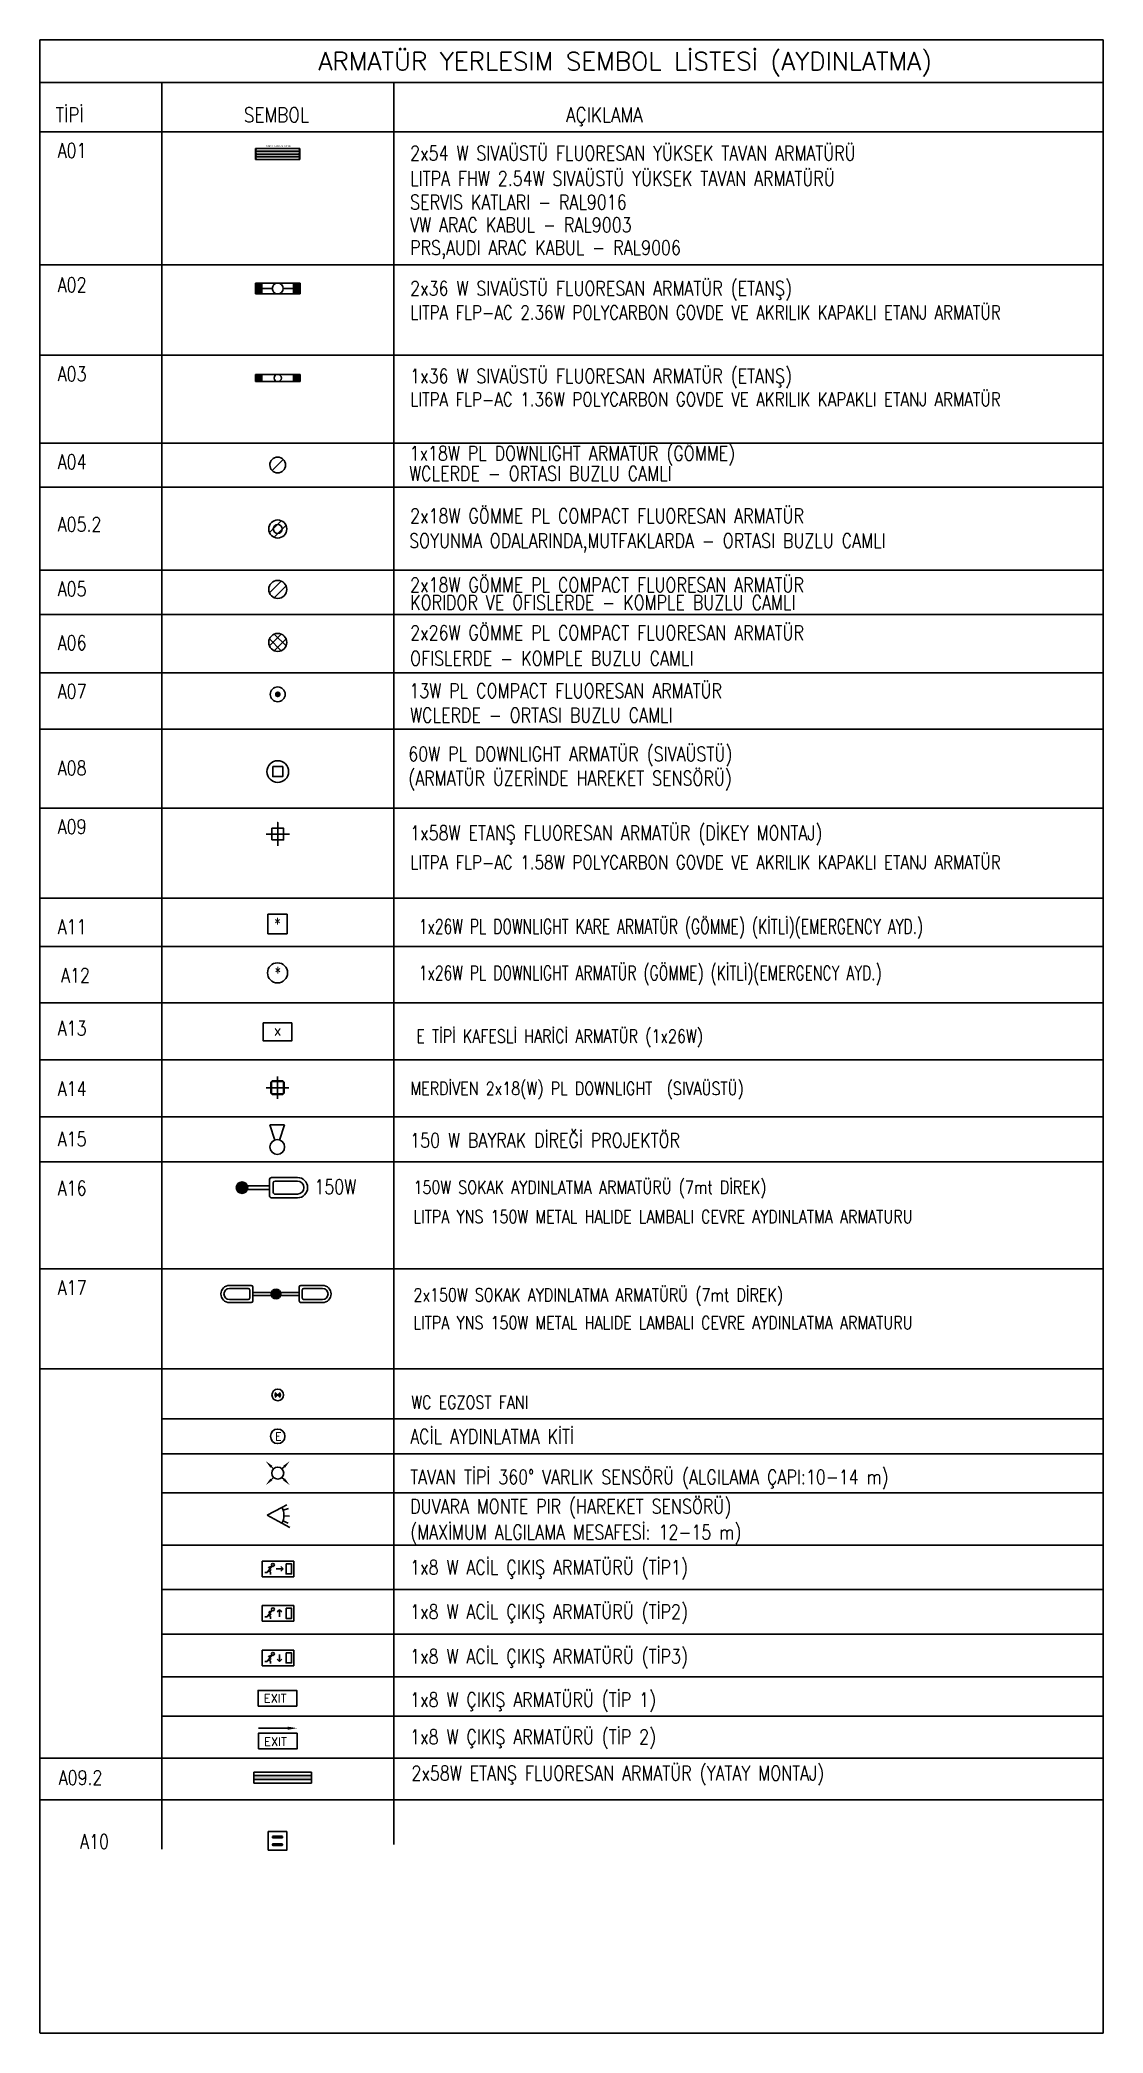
# Model space of a CAD drawing. Header units: metres. Extents: x -13316 to 152404, y -3899 to 30226.
# Drawn here: x -13165 to -10235, y 5988 to 11478 of the extents above; entities that cross this region are included whole.
import ezdxf
from ezdxf.enums import TextEntityAlignment as Align

# ---------------------------------------------------------------- set-up
doc = ezdxf.new("R2010")
doc.units = ezdxf.units.M
doc.header["$LTSCALE"] = 100
doc.header["$MEASUREMENT"] = 0
for name, color, linetype, lineweight in [('E-13W PL COMPACT FLUORESAN ARMATÜR', 7, 'Continuous', 30), ('E-150 W PROJEKTÖR', 7, 'Continuous', 30), ('E-1x18W PL DOWNLIGHT ARMATÜR (GÖMME)', 7, 'Continuous', 30), ('E-1x26W PL DOWNLIGHT ARMATÜR (GÖMME) (KİTLİ)', 7, 'Continuous', 30), ('E-1x26W PL DOWNLIGHT KARE ARMATÜR (GÖMME) (KİTLİ)', 7, 'Continuous', 30), ('E-1x36 W SIVAÜSTÜ FLUORESAN ARMATÜR (ETANŞ)', 7, 'Continuous', 30), ('E-1x58W ETANŞ FLUORESAN ARMATÜR (DİKEY MONTAJ)', 7, 'Continuous', 30), ('E-1x8 W ACİL ÇIKIŞ ARMATÜRÜ (TİP1)', 7, 'Continuous', 30), ('E-1x8 W ACİL ÇIKIŞ ARMATÜRÜ (TİP2)', 7, 'Continuous', 30), ('E-1x8 W ACİL ÇIKIŞ ARMATÜRÜ (TİP3)', 7, 'Continuous', 30), ('E-1x8 W ÇIKIŞ ARMATÜRÜ (TİP 1)', 7, 'Continuous', 30), ('E-1x8 W ÇIKIŞ ARMATÜRÜ (TİP 2)', 7, 'Continuous', 30), ('E-2x18(W) PL DOWNLIGHT ARMATÜR (SIVAÜSTÜ)', 7, 'Continuous', 30), ('E-2x18W GÖMME PL COMPACT FLUORESAN ARMATÜR', 7, 'Continuous', 30), ('E-2x18W GÖMME PL COMPACT FLUORESAN KARE ARMATÜR', 7, 'Continuous', 30), ('E-2x26W GÖMME PL COMPACT FLUORESAN ARMATÜR', 7, 'Continuous', 30), ('E-2x36 W SIVAÜSTÜ FLUORESAN ARMATÜR (ETANŞ)', 7, 'Continuous', 30), ('E-2x54 W SIVAÜSTÜ FLUORESAN YÜKSEK TAVAN ARMATÜRÜ', 7, 'Continuous', 30), ('E-2x58W ETANŞ FLUORESAN ARMATÜR (DİKEY MONTAJ)', 7, 'Continuous', 30), ('E-60W PL DOWNLIGHT ARMATÜR (SIVAÜSTÜ)', 7, 'Continuous', 30), ('E-ACİL AYDINLATMA KİTİ', 7, 'Continuous', 30), ('E-DUVARA MONTE PIR (HAREKET SENSÖRÜ)', 7, 'Continuous', 30), ('E-E TİPİ HARİCİ ARMATÜR (26W)', 7, 'Continuous', 30), ('E-SOKAK AYDINLATMA ARMATÜRÜ', 7, 'Continuous', 30), ('E-TAVAN TİPİ 360° VARLIK SENSÖRÜ (ALGILAMA ÇAPI 10 14 m)', 7, 'Continuous', 30), ('E-WC ASPİRATÖR', 7, 'Continuous', 30), ('E-YAZI', 7, 'Continuous', 30)]:
    doc.layers.add(name, color=color, linetype=linetype, lineweight=lineweight)
doc.styles.add('Arial', font='arial.ttf', dxfattribs={"height": 2.5})
doc.styles.add('E-YAZI', font='txttw.shx')

msp = doc.modelspace()

# ---------------------------------------------------------------- texts
at = {"layer": 'E-YAZI', "color": 4, "style": 'E-YAZI'}
msp.add_text('ARMATÜR YERLESIM SEMBOL LİSTESİ (AYDINLATMA)', height=50, dxfattribs=at).set_placement((-11551.62, 11419.09), align=Align.MIDDLE_CENTER)
at = {"layer": 'E-YAZI', "color": 4, "style": 'E-YAZI', "width": 0.85}
for s, p in [('TİPİ', (-13083.02, 11271.52)), ('SEMBOL', (-12513.14, 11271.52)), ('AÇIKLAMA', (-11609.48, 11271.52))]:
    msp.add_text(s, height=40, dxfattribs=at).set_placement(p, align=Align.MIDDLE_CENTER)
at = {"layer": 'E-YAZI', "color": 3, "style": 'E-YAZI'}
for s, height, width, p in [('A01', 40, 0.8, (-13115.85, 11153.34)), ('2x54 W SIVAÜSTÜ FLUORESAN YÜKSEK TAVAN ARMATÜRÜ', 40, 0.8, (-12144.47, 11146.1)), ('A02', 40, 0.8, (-13115.84, 10783.47)), ('2x36 W SIVAÜSTÜ FLUORESAN ARMATÜR (ETANŞ)', 40, 0.8, (-12144.47, 10773.49)), ('A03', 40, 0.8, (-13115.85, 10538.02)), ('1x36 W SIVAÜSTÜ FLUORESAN ARMATÜR (ETANŞ)', 40, 0.8, (-12144.47, 10532.4)), ('A04', 40, 0.8, (-13115.85, 10295.95)), ('1x18W PL DOWNLIGHT ARMATÜR (GÖMME)', 40, 0.8, (-12146.05, 10319.3)), ('A05.2', 40, 0.8, (-13115.85, 10123.62)), ('2x18W GÖMME PL COMPACT FLUORESAN ARMATÜR', 40, 0.8, (-12144.47, 10146.99)), ('2x18W GÖMME PL COMPACT FLUORESAN ARMATÜR', 40, 0.8, (-12144.47, 9956.85)), ('A05', 40, 0.8, (-13115.85, 9945.94)), ('A06', 40, 0.8, (-13115.77, 9797.59)), ('2x26W GÖMME PL COMPACT FLUORESAN ARMATÜR', 40, 0.8, (-12144.39, 9825.02)), ('A07', 40, 0.8, (-13115.77, 9663.9)), ('13W PL COMPACT FLUORESAN ARMATÜR', 40, 0.8, (-12146.63, 9665.34)), ('60W PL DOWNLIGHT ARMATÜR (SIVAÜSTÜ)', 40, 0.8, (-12149.65, 9491.28)), ('A08', 40, 0.8, (-13115.77, 9452.61)), ('(ARMATÜR ÜZERİNDE HAREKET SENSÖRÜ)', 40, 0.8, (-12149.65, 9424.37)), ('A09', 40, 0.8, (-13115.77, 9290.9)), ('1x58W ETANŞ FLUORESAN ARMATÜR (DİKEY MONTAJ)', 40, 0.8, (-12144.39, 9273.79)), ('1x26W PL DOWNLIGHT KARE ARMATÜR (GÖMME) (KİTLİ)(EMERGENCY AYD.)', 40, 0.7, (-12120.8, 9015.91)), ('A11', 40, 0.8, (-13115.77, 9015.15)), ('A12', 40, 0.8, (-13106.33, 8881.75)), ('1x26W PL DOWNLIGHT ARMATÜR (GÖMME) (KİTLİ)(EMERGENCY AYD.)', 40, 0.7, (-12120.8, 8888.12)), ('A13', 40, 0.8, (-13115.77, 8735.86)), ('E TİPİ KAFESLİ HARİCİ ARMATÜR (1x26W)', 36, 0.8, (-12127.69, 8716.07)), ('A14', 40, 0.8, (-13115.77, 8569.32)), ('MERDİVEN 2x18(W) PL DOWNLIGHT  (SIVAÜSTÜ)', 36, 0.8, (-12143.69, 8572.1)), ('A15', 40, 0.8, (-13115.77, 8430.82)), ('150 W BAYRAK DİREĞİ PROJEKTÖR', 40, 0.8, (-12144.39, 8427.13)), ('A16', 40, 0.8, (-13115.77, 8295.57)), ('150W', 40, 0.8, (-12408.3, 8299.27)), ('150W SOKAK AYDINLATMA ARMATÜRÜ (7mt DİREK)', 36, 0.8, (-12135.33, 8300.02)), ('A17', 40, 0.8, (-13115.77, 8021.23)), ('2x150W SOKAK AYDINLATMA ARMATÜRÜ (7mt DİREK)', 36, 0.8, (-12135.33, 8003.44)), ('WC EGZOST FANI', 36, 0.8, (-12141.26, 7707.7)), ('ACİL AYDINLATMA KİTİ', 40, 0.8, (-12144.39, 7611.7)), ('TAVAN TİPİ 360%%D VARLIK SENSÖRÜ (ALGILAMA ÇAPI:10-14 m)', 40, 0.8, (-12144.39, 7500.04)), ('DUVARA MONTE PIR (HAREKET SENSÖRÜ)', 40, 0.8, (-12144.39, 7419.03)), ('(MAXİMUM ALGILAMA MESAFESİ: 12-15 m)', 40, 0.8, (-12144.39, 7348.08)), ('1x8 W ACİL ÇIKIŞ ARMATÜRÜ (TİP1)', 40, 0.8, (-12144.39, 7251.15)), ('1x8 W ACİL ÇIKIŞ ARMATÜRÜ (TİP2)', 40, 0.8, (-12144.39, 7128.85)), ('1x8 W ACİL ÇIKIŞ ARMATÜRÜ (TİP3)', 40, 0.8, (-12144.39, 7005.92)), ('1x8 W ÇIKIŞ ARMATÜRÜ (TİP 1)', 40, 0.8, (-12144.39, 6886.61)), ('1x8 W ÇIKIŞ ARMATÜRÜ (TİP 2)', 40, 0.8, (-12144.39, 6784.26)), ('A09.2', 40, 0.8, (-13113.08, 6671.98)), ('2x58W ETANŞ FLUORESAN ARMATÜR (YATAY MONTAJ)', 40, 0.8, (-12140.95, 6684.36)), ('A10', 40, 0.8, (-13053.94, 6495.89))]:
    msp.add_text(s, height=height, dxfattribs=dict(at, width=width)).set_placement(p)
at = {"layer": 'E-YAZI', "color": 7, "style": 'E-YAZI', "width": 0.8}
for s, height, p in [('LITPA FHW 2.54W SIVAÜSTÜ YÜKSEK TAVAN ARMATÜRÜ', 40, (-12144.47, 11076.2)), ('SERVIS KATLARI - RAL9016', 40, (-12144.47, 11011.13)), ('VW ARAC KABUL - RAL9003', 40, (-12144.47, 10948.46)), ('PRS,AUDI ARAC KABUL - RAL9006', 40, (-12144.47, 10885.8)), ('LITPA FLP-AC 2.36W POLYCARBON GOVDE VE AKRILIK KAPAKLI ETANJ ARMATÜR', 38, (-12144.47, 10708.01)), ('LITPA FLP-AC 1.36W POLYCARBON GOVDE VE AKRILIK KAPAKLI ETANJ ARMATÜR', 38, (-12144.47, 10468.83)), ('LITPA FLP-AC 1.58W POLYCARBON GOVDE VE AKRILIK KAPAKLI ETANJ ARMATÜR', 38, (-12144.47, 9193.71)), ('LITPA YNS 150W METAL HALIDE LAMBALI CEVRE AYDINLATMA ARMATURU', 36, (-12135.33, 8219.1)), ('LITPA YNS 150W METAL HALIDE LAMBALI CEVRE AYDINLATMA ARMATURU', 36, (-12135.33, 7926.85))]:
    msp.add_text(s, height=height, dxfattribs=at).set_placement(p)
at = {"layer": 'E-YAZI', "color": 1, "style": 'E-YAZI', "width": 0.8}
for s, p in [('WCLERDE - ORTASI BUZLU CAMLI', (-12147.13, 10263.64)), ('SOYUNMA ODALARINDA,MUTFAKLARDA - ORTASI BUZLU CAMLI', (-12147.13, 10078.6)), ('KORIDOR VE OFISLERDE - KOMPLE BUZLU CAMLI', (-12144.47, 9908.48)), ('OFISLERDE - KOMPLE BUZLU CAMLI', (-12144.47, 9754.59)), ('WCLERDE - ORTASI BUZLU CAMLI', (-12144.47, 9598.22))]:
    msp.add_text(s, height=40, dxfattribs=at).set_placement(p)

# ---------------------------------------------------------------- blocks, each defined once
blk = doc.blocks.new('100_2x36 W SIVAÜSTÜ FLUORESAN ARMATÜR (ETANŞ)')
at = {"layer": 'E-2x36 W SIVAÜSTÜ FLUORESAN ARMATÜR (ETANŞ)', "color": 4}
for p, q in [((-6.15, 1.5), (6.15, 1.5)), ((-6.15, 1.5), (-6.15, -1.5)), ((-1.5, 0), (-6.15, 0)), ((1.5, 0), (6.15, 0)), ((6.15, 1.5), (6.15, -1.5)), ((-6.15, -1.5), (6.15, -1.5))]:
    blk.add_line(p, q, dxfattribs=at)
blk.add_circle((0, 0), 1.5, dxfattribs=at)
for points in [[(-4.15, 1.5), (-4.15, -1.5), (-6.15, 1.5), (-6.15, -1.5)], [(4.15, 1.5), (4.15, -1.5), (6.15, 1.5), (6.15, -1.5)]]:
    blk.add_solid(points, dxfattribs=at)
blk = doc.blocks.new('100_1x36 W SIVAÜSTÜ FLUORESAN ARMATÜR (ETANŞ)')
at = {"layer": 'E-1x36 W SIVAÜSTÜ FLUORESAN ARMATÜR (ETANŞ)', "color": 4}
for p, q in [((-6.15, 1), (-6.15, -1)), ((6.15, 1), (-6.15, 1)), ((6.15, 1), (6.15, -1)), ((6.15, -1), (-6.15, -1))]:
    blk.add_line(p, q, dxfattribs=at)
at = {"layer": 'E-1x36 W SIVAÜSTÜ FLUORESAN ARMATÜR (ETANŞ)'}
blk.add_line((6.15, -1), (6.15, -1), dxfattribs=at)
at = {"layer": 'E-1x36 W SIVAÜSTÜ FLUORESAN ARMATÜR (ETANŞ)', "color": 4}
blk.add_circle((0, 0), 1, dxfattribs=at)
for points in [[(-6.15, 1), (-4.15, 1), (-6.15, -1), (-4.15, -1)], [(6.15, 1), (4.15, 1), (6.15, -1), (4.15, -1)]]:
    blk.add_solid(points, dxfattribs=at)
blk = doc.blocks.new('100_2x26W GÖMME PL COMPACT FLUORESAN ARMATÜR')
at = {"layer": 'E-2x26W GÖMME PL COMPACT FLUORESAN ARMATÜR', "color": 7}
for p, q in [((-1.43, -0.6), (0.6, 1.43)), ((-1.43, 0.6), (0.6, -1.43)), ((-0.6, 1.43), (1.43, -0.6)), ((-0.6, -1.43), (1.43, 0.6))]:
    blk.add_line(p, q, dxfattribs=at)
at = {"layer": 'E-2x26W GÖMME PL COMPACT FLUORESAN ARMATÜR', "color": 4}
blk.add_circle((0, 0), 1.55, dxfattribs=at)
blk = doc.blocks.new('100_1x58W ETANŞ FLUORESAN ARMATÜR (DİKEY MONTAJ)')
at = {"layer": 'E-1x58W ETANŞ FLUORESAN ARMATÜR (DİKEY MONTAJ)', "color": 4}
for points in [[(-2, 0), (2, 0)], [(-1, -1), (1, -1), (1, 1), (-1, 1), (-1, -1)], [(0, 2), (0, 2), (0, -2)]]:
    blk.add_lwpolyline(points, dxfattribs=at)
blk = doc.blocks.new('100_60W PL DOWNLIGHT ARMATÜR (SIVAÜSTÜ)')
at = {"layer": 'E-60W PL DOWNLIGHT ARMATÜR (SIVAÜSTÜ)', "color": 3}
blk.add_lwpolyline([(-0.87, 0.87), (0.87, 0.87), (0.87, -0.87), (-0.87, -0.87)], close=True, dxfattribs=at)
at = {"layer": 'E-60W PL DOWNLIGHT ARMATÜR (SIVAÜSTÜ)', "color": 4}
blk.add_circle((0, 0), 1.87, dxfattribs=at)
blk = doc.blocks.new('100_2x18W GÖMME PL COMPACT FLUORESAN ARMATÜR')
at = {"layer": 'E-2x18W GÖMME PL COMPACT FLUORESAN ARMATÜR', "color": 7}
for p, q in [((-1.43, -0.6), (0.6, 1.43)), ((-0.6, -1.43), (1.43, 0.6))]:
    blk.add_line(p, q, dxfattribs=at)
at = {"layer": 'E-2x18W GÖMME PL COMPACT FLUORESAN ARMATÜR', "color": 4}
blk.add_circle((0, 0), 1.55, dxfattribs=at)
blk = doc.blocks.new('100_13W PL COMPACT FLUORESAN ARMATÜR')
at = {"layer": 'E-13W PL COMPACT FLUORESAN ARMATÜR', "color": 4, "const_width": 0.5}
blk.add_lwpolyline([(-0.25, 0, 1), (0.25, 0, 1)], format="xyb", close=True, dxfattribs=at)
at = {"layer": 'E-13W PL COMPACT FLUORESAN ARMATÜR', "color": 4}
blk.add_ellipse((0, 0), major_axis=(-1.28, 0), ratio=1, start_param=3.1418, end_param=9.424985, dxfattribs=at)
blk = doc.blocks.new('100_ACİL AYDINLATMA KİTİ')
at = {"layer": 'E-ACİL AYDINLATMA KİTİ', "color": 3}
blk.add_circle((0, 0), 1.25, dxfattribs=at)
at = {"layer": 'E-ACİL AYDINLATMA KİTİ', "color": 3, "style": 'E-YAZI'}
blk.add_text('E', height=1.34, dxfattribs=at).set_placement((-0.45, -0.69))
blk = doc.blocks.new('100_TAVAN TİPİ 360° VARLIK SENSÖRÜ (ALGILAMA ÇAPI 10 14 m)')
at = {"layer": 'E-TAVAN TİPİ 360° VARLIK SENSÖRÜ (ALGILAMA ÇAPI 10 14 m)', "color": 3}
for p, q in [((-1.1, 1.1), (-0.73, 0.73)), ((1.1, 1.1), (0.73, 0.73)), ((-1.1, -1.1), (-0.73, -0.73)), ((1.1, -1.1), (0.73, -0.73))]:
    blk.add_line(p, q, dxfattribs=at)
at = {"layer": 'E-TAVAN TİPİ 360° VARLIK SENSÖRÜ (ALGILAMA ÇAPI 10 14 m)', "color": 4}
blk.add_circle((0, 0), 1.03, dxfattribs=at)
at = {"layer": 'E-TAVAN TİPİ 360° VARLIK SENSÖRÜ (ALGILAMA ÇAPI 10 14 m)', "color": 3}
for points in [[(-1.26, 0.94), (-0.94, 1.26), (-2.06, 2.06)], [(1.26, 0.94), (0.94, 1.26), (2.06, 2.06)], [(-1.26, -0.94), (-0.94, -1.26), (-2.06, -2.06)], [(1.26, -0.94), (0.94, -1.26), (2.06, -2.06)]]:
    blk.add_solid(points, dxfattribs=at)
blk = doc.blocks.new('100_DUVARA MONTE PIR (HAREKET SENSÖRÜ)')
at = {"layer": 'E-DUVARA MONTE PIR (HAREKET SENSÖRÜ)', "color": 4}
for p, q in [((2.72, 0.89), (0, 0)), ((0, 0), (2.23, -1.79)), ((3.64, 1.19), (2.72, 0.89)), ((3.8, 0.53), (2.83, 0.39)), ((2.23, -1.79), (3.45, -2.76)), ((3.31, -1.94), (2.47, -1.44)), ((3.75, -0.8), (2.8, -0.59))]:
    blk.add_line(p, q, dxfattribs=at)
blk.add_arc((0, 0), 2.86, 321.3229, 18.1202, dxfattribs=at)
blk = doc.blocks.new('100_1x8 W ACİL ÇIKIŞ ARMATÜRÜ (TİP1)')
at = {"layer": 'E-1x8 W ACİL ÇIKIŞ ARMATÜRÜ (TİP1)', "color": 4}
for p, q in [((-3.4, 3.4), (3.4, 3.4)), ((-3.4, 0), (-3.4, 3.4)), ((3.4, 0), (-3.4, 0)), ((3.4, 3.4), (3.4, 0))]:
    blk.add_line(p, q, dxfattribs=at)
at = {"layer": 'E-1x8 W ACİL ÇIKIŞ ARMATÜRÜ (TİP1)', "color": 1}
for p, q in [((-2.82, 0.94), (-2.33, 0.94)), ((-1.31, 2.32), (-2.33, 0.94)), ((-1.88, 2.13), (-2.07, 1.87)), ((-1.61, 1.01), (-2.04, 1.33)), ((-1.45, 2.13), (-1.88, 2.13)), ((-1.48, 1.38), (-1.82, 1.63)), ((-1.61, 1.01), (-1.61, 0.52)), ((1.11, 1.71), (-0.43, 1.71)), ((1.11, 1.71), (0.62, 2.2)), ((0.62, 1.21), (1.11, 1.7))]:
    blk.add_line(p, q, dxfattribs=at)
blk.add_lwpolyline([(1.71, 2.78), (2.92, 2.78), (2.92, 0.62), (1.71, 0.62)], close=True, dxfattribs=at)
blk.add_circle((-1.11, 2.57), 0.32, dxfattribs=at)
blk = doc.blocks.new('100_1x8 W ACİL ÇIKIŞ ARMATÜRÜ (TİP2)')
at = {"layer": 'E-1x8 W ACİL ÇIKIŞ ARMATÜRÜ (TİP2)', "color": 4}
for p, q in [((-3.4, 0), (-3.4, 3.4)), ((-3.4, 3.4), (3.4, 3.4)), ((3.4, 0), (-3.4, 0)), ((3.4, 3.4), (3.4, 0))]:
    blk.add_line(p, q, dxfattribs=at)
at = {"layer": 'E-1x8 W ACİL ÇIKIŞ ARMATÜRÜ (TİP2)', "color": 1}
for p, q in [((-2.82, 0.94), (-2.33, 0.94)), ((-1.31, 2.32), (-2.33, 0.94)), ((-1.88, 2.13), (-2.07, 1.87)), ((-1.61, 1.01), (-2.04, 1.33)), ((-1.45, 2.13), (-1.88, 2.13)), ((-1.48, 1.38), (-1.82, 1.63)), ((-1.61, 1.01), (-1.61, 0.52)), ((-0.16, 1.99), (0.34, 2.47)), ((0.34, 2.48), (0.34, 0.93)), ((0.34, 2.48), (0.84, 1.99))]:
    blk.add_line(p, q, dxfattribs=at)
blk.add_lwpolyline([(1.71, 2.78), (2.92, 2.78), (2.92, 0.62), (1.71, 0.62)], close=True, dxfattribs=at)
blk.add_circle((-1.11, 2.57), 0.32, dxfattribs=at)
blk = doc.blocks.new('100_1x8 W ACİL ÇIKIŞ ARMATÜRÜ (TİP3)')
at = {"layer": 'E-1x8 W ACİL ÇIKIŞ ARMATÜRÜ (TİP3)', "color": 4}
for p, q in [((-3.4, 0), (-3.4, 3.4)), ((-3.4, 3.4), (3.4, 3.4)), ((3.4, 0), (-3.4, 0)), ((3.4, 3.4), (3.4, 0))]:
    blk.add_line(p, q, dxfattribs=at)
at = {"layer": 'E-1x8 W ACİL ÇIKIŞ ARMATÜRÜ (TİP3)', "color": 1}
for p, q in [((-2.82, 0.94), (-2.33, 0.94)), ((-1.31, 2.32), (-2.33, 0.94)), ((-1.88, 2.13), (-2.07, 1.87)), ((-1.61, 1.01), (-2.04, 1.33)), ((-1.45, 2.13), (-1.88, 2.13)), ((-1.48, 1.38), (-1.82, 1.63)), ((-1.61, 1.01), (-1.61, 0.52)), ((-0.16, 1.42), (0.34, 0.94)), ((0.34, 0.93), (0.34, 2.48)), ((0.34, 0.93), (0.84, 1.42))]:
    blk.add_line(p, q, dxfattribs=at)
blk.add_lwpolyline([(1.71, 2.78), (2.92, 2.78), (2.92, 0.62), (1.71, 0.62)], close=True, dxfattribs=at)
blk.add_circle((-1.11, 2.57), 0.32, dxfattribs=at)
blk = doc.blocks.new('100_1x8 W ÇIKIŞ ARMATÜRÜ (TİP 1)')
at = {"layer": 'E-1x8 W ÇIKIŞ ARMATÜRÜ (TİP 1)', "color": 4}
blk.add_lwpolyline([(-3.34, 0), (3.34, 0), (3.34, 2.7), (-3.34, 2.7)], close=True, dxfattribs=at)
at = {"layer": 'E-1x8 W ÇIKIŞ ARMATÜRÜ (TİP 1)', "color": 3, "style": 'E-YAZI'}
blk.add_text('EXIT', height=1.44, dxfattribs=at).set_placement((-2.34, 0.61))
blk = doc.blocks.new('100_1x8 W ÇIKIŞ ARMATÜRÜ (TİP 2)')
at = {"layer": 'E-1x8 W ÇIKIŞ ARMATÜRÜ (TİP 2)', "color": 3}
blk.add_line((1.73, 3.58), (-3.34, 3.58), dxfattribs=at)
at = {"layer": 'E-1x8 W ÇIKIŞ ARMATÜRÜ (TİP 2)', "color": 4}
blk.add_lwpolyline([(-3.34, 0), (3.34, 0), (3.34, 2.7), (-3.34, 2.7)], close=True, dxfattribs=at)
at = {"layer": 'E-1x8 W ÇIKIŞ ARMATÜRÜ (TİP 2)', "color": 3}
blk.add_solid([(1.73, 3.84), (1.73, 3.31), (3.33, 3.58)], dxfattribs=at)
at = {"layer": 'E-1x8 W ÇIKIŞ ARMATÜRÜ (TİP 2)', "color": 3, "style": 'E-YAZI'}
blk.add_text('EXIT', height=1.44, dxfattribs=at).set_placement((-2.33, 0.56))
blk = doc.blocks.new('10_WC ASPİRATÖR')
at = {"layer": 'E-WC ASPİRATÖR', "color": 3}
for p, q in [((-4.2, 4.2), (4.2, -4.2)), ((-4.2, -4.2), (4.2, 4.2))]:
    blk.add_line(p, q, dxfattribs=at)
at = {"layer": 'E-WC ASPİRATÖR', "color": 3, "const_width": 6}
for points in [[(-2.1, 2.1, 0.198912), (-3, 0, 0.198912), (-2.1, -2.1, 0.198912)], [(2.1, -2.1, 0.198912), (3, 0, 0.198912), (2.1, 2.1)]]:
    blk.add_lwpolyline(points, format="xyb", dxfattribs=at)
at = {"layer": 'E-WC ASPİRATÖR', "color": 4}
blk.add_circle((0, 0), 10, dxfattribs=at)
blk = doc.blocks.new('100_1x18W PL DOWNLIGHT ARMATÜR (GÖMME)')
at = {"layer": 'E-1x18W PL DOWNLIGHT ARMATÜR (GÖMME)', "color": 7}
blk.add_line((-1.1, -1.1), (1.1, 1.1), dxfattribs=at)
at = {"layer": 'E-1x18W PL DOWNLIGHT ARMATÜR (GÖMME)', "color": 4}
blk.add_ellipse((0, 0), major_axis=(-1.55, 0), ratio=1, start_param=3.1418, end_param=9.424985, dxfattribs=at)
blk = doc.blocks.new('2x54 W SIVAÜSTÜ FLUORESAN YÜKSEK TAVAN ARMATÜRÜ')
at = {"layer": 'E-2x54 W SIVAÜSTÜ FLUORESAN YÜKSEK TAVAN ARMATÜRÜ', "color": 4}
for p, q in [((-60.8, 15), (-60.8, -15)), ((-60.8, 15), (60.8, 15)), ((-60, 0), (-15, 0)), ((15, 0), (60, 0)), ((60.8, 15), (60.8, 0)), ((60.8, 0), (60.8, -15)), ((-60.8, -15), (60.8, -15))]:
    blk.add_line(p, q, dxfattribs=at)
at = {"layer": 'E-2x54 W SIVAÜSTÜ FLUORESAN YÜKSEK TAVAN ARMATÜRÜ', "color": 7}
for p, q in [((-60.8, 0), (60.8, 0)), ((-59.3, 8), (59.3, 8)), ((-59.2, 7), (59.4, 7)), ((-59.3, -7), (59.3, -7)), ((-59.2, -8), (59.4, -8))]:
    blk.add_line(p, q, dxfattribs=at)
for centre in [(-59.2, 7.6), (-59.2, 7.3), (59.4, 7.6), (59.4, 7.3), (-59.2, -7.4), (-59.2, -7.7), (59.4, -7.4), (59.4, -7.7)]:
    blk.add_circle(centre, 0.11, dxfattribs=at)
for centre, radius, start, end in [((-48.7, 7.5), 12.1, 141.86, 218.14), ((-59.1, 7.5), 0.515, 106.8674, 266.7612), ((-59.3, 7.5), 0.519, 289.2244, 84.4042), ((48.7, 7.5), 12.1, 321.86, 38.14), ((59.5, 7.5), 0.515, 106.8674, 266.7612), ((59.3, 7.5), 0.519, 289.2244, 84.4042), ((-48.7, -7.5), 12.1, 141.86, 218.14), ((-59.1, -7.5), 0.515, 106.8674, 266.7612), ((-59.3, -7.5), 0.519, 289.2244, 84.4042), ((48.7, -7.5), 12.1, 321.86, 38.14), ((59.5, -7.5), 0.515, 106.8674, 266.7612), ((59.3, -7.5), 0.519, 289.2244, 84.4042)]:
    blk.add_arc(centre, radius, start, end, dxfattribs=at)
at = {"layer": 'E-2x54 W SIVAÜSTÜ FLUORESAN YÜKSEK TAVAN ARMATÜRÜ', "color": 7, "style": 'Arial'}
blk.add_text('MN2  2*TL554U-SP/CM LB', height=3.951, dxfattribs=at).set_placement((-31.6, 20.4))
blk = doc.blocks.new('100_150 W PROJEKTÖR')
at = {"layer": 'E-150 W PROJEKTÖR', "color": 4}
for p, q in [((405, 135), (128, 43)), ((405, -135), (405, 135)), ((128, -43), (405, -135))]:
    blk.add_line(p, q, dxfattribs=at)
blk.add_circle((0, 0), 135, dxfattribs=at)
blk = doc.blocks.new('2x18W GÖMME PL COMPACT FLUORESAN KARE ARMATÜR')
at = {"layer": 'E-2x18W GÖMME PL COMPACT FLUORESAN KARE ARMATÜR', "color": 7}
for p, q in [((-9.3, 10), (9.3, 10)), ((-9.3, 6.4), (9.3, 6.4)), ((-9.3, -6.4), (9.3, -6.4)), ((-9.3, -10), (9.3, -10))]:
    blk.add_line(p, q, dxfattribs=at)
at = {"layer": 'E-2x18W GÖMME PL COMPACT FLUORESAN KARE ARMATÜR', "color": 4}
blk.add_lwpolyline([(-20, -20), (20, -20), (20, 20), (-20, 20)], close=True, dxfattribs=at)
at = {"layer": 'E-2x18W GÖMME PL COMPACT FLUORESAN KARE ARMATÜR', "color": 7}
for centre, start, end in [((-9.3, 8.2), 90, 180), ((-9.3, 8.2), 180, 270), ((9.3, 8.2), 360, 90), ((9.3, 8.2), 270, 360), ((-9.3, -8.2), 90, 180), ((-9.3, -8.2), 180, 270), ((9.3, -8.2), 0, 90), ((9.3, -8.2), 270, 0)]:
    blk.add_arc(centre, 1.78, start, end, dxfattribs=at)
blk = doc.blocks.new('1x26W PL DOWNLIGHT KARE ARMATÜR (GÖMME) (KİTLİ)')
at = {"layer": 'E-1x26W PL DOWNLIGHT KARE ARMATÜR (GÖMME) (KİTLİ)', "color": 4}
for p, q in [((-10.5, 21), (10.5, 21)), ((-10.5, 0), (-10.5, 21)), ((10.5, 0), (-10.5, 0)), ((10.5, 21), (10.5, 0))]:
    blk.add_line(p, q, dxfattribs=at)
at = {"layer": 'E-1x26W PL DOWNLIGHT KARE ARMATÜR (GÖMME) (KİTLİ)', "color": 7, "style": 'E-YAZI', "width": 0.8}
blk.add_text('*', height=12.5, dxfattribs=at).set_placement((-3.3, 4.6))
blk = doc.blocks.new('E-1x26W PL DOWNLIGHT ARMATÜR (GÖMME) (KİTLİ)')
at = {"layer": 'E-1x26W PL DOWNLIGHT ARMATÜR (GÖMME) (KİTLİ)', "color": 4}
blk.add_ellipse((0, 0), major_axis=(-10.8, 0), ratio=1, start_param=3.1418, end_param=9.424985, dxfattribs=at)
at = {"layer": 'E-1x26W PL DOWNLIGHT ARMATÜR (GÖMME) (KİTLİ)', "color": 7, "style": 'E-YAZI', "width": 0.8}
blk.add_text('*', height=12.5, dxfattribs=at).set_placement((-3.1, -6.1))
blk = doc.blocks.new('E-E TİPİ HARİCİ ARMATÜR (26W)')
at = {"layer": 'E-E TİPİ HARİCİ ARMATÜR (26W)', "color": 4}
blk.add_lwpolyline([(-17.1, 21.6), (-17.1, 0), (17.1, 0), (17.1, 21.6)], close=True, dxfattribs=at)
at = {"layer": 'E-E TİPİ HARİCİ ARMATÜR (26W)', "color": 7, "style": 'E-YAZI'}
blk.add_text('x', height=12.8, rotation=0, dxfattribs=at).set_placement((-4.4, 6.4))
blk = doc.blocks.new('SOKAK AYDINLATMA ARMATÜRÜ')
at = {"layer": 'E-SOKAK AYDINLATMA ARMATÜRÜ', "color": 4}
for p, q in [((-28, 81.2), (-28, 152.8)), ((-18, 91.2), (-18, 152.8)), ((18, 152.8), (18, 91.2)), ((28, 152.8), (28, 81.2)), ((-23, 76.2), (23, 76.2)), ((-13, 86.2), (13, 86.2)), ((-5, 0), (-5, 76.2)), ((5, 0), (5, 76.2))]:
    blk.add_line(p, q, dxfattribs=at)
at = {"layer": 'E-SOKAK AYDINLATMA ARMATÜRÜ', "color": 4, "const_width": 15.7}
blk.add_lwpolyline([(0, -7.9, 1), (0, 7.9, 1)], format="xyb", close=True, dxfattribs=at)
at = {"layer": 'E-SOKAK AYDINLATMA ARMATÜRÜ', "color": 4}
blk.add_circle((0, 0), 15.7, dxfattribs=at)
for centre, radius, start, end in [((0, 152.8), 28, 0, 180), ((0, 152.8), 18, 0, 180), ((-23, 81.2), 5, 180, 270), ((-13, 91.2), 5, 180, 270), ((13, 91.2), 5, 270, 0), ((23, 81.2), 5, 270, 0)]:
    blk.add_arc(centre, radius, start, end, dxfattribs=at)
blk = doc.blocks.new('100_2x18(W) PL DOWNLIGHT ARMATÜR (SIVAÜSTÜ)')
at = {"layer": 'E-2x18(W) PL DOWNLIGHT ARMATÜR (SIVAÜSTÜ)', "color": 4, "ltscale": 0.4}
for q in [(-25, 0), (-25, 0), (0, 25), (0, 25), (0, -25), (25, 0), (0, -25), (25, 0)]:
    blk.add_line((0, 0), q, dxfattribs=at)
at = {"layer": 'E-2x18(W) PL DOWNLIGHT ARMATÜR (SIVAÜSTÜ)', "color": 4}
for p, q in [((-12, 15), (-15, 12)), ((-15, 12), (-15, -12)), ((-11.4, 13.5), (-13.5, 11.4)), ((-13.5, 11.4), (-13.5, -11.4)), ((12, 15), (-12, 15)), ((11.4, 13.5), (-11.4, 13.5)), ((13.5, 11.4), (11.4, 13.5)), ((15, 12), (12, 15)), ((13.5, -11.4), (13.5, 11.4)), ((15, -12), (15, 12)), ((-15, -12), (-12, -15)), ((-13.5, -11.4), (-11.4, -13.5)), ((-12, -15), (12, -15)), ((-11.4, -13.5), (11.4, -13.5)), ((11.4, -13.5), (13.5, -11.4)), ((12, -15), (15, -12))]:
    blk.add_line(p, q, dxfattribs=at)
blk = doc.blocks.new('2X58 WATT FLUORESAN ARMATÜR')
at = {"layer": 'E-2x58W ETANŞ FLUORESAN ARMATÜR (DİKEY MONTAJ)'}
h = blk.add_hatch(color=4, dxfattribs=at)
h.dxf.hatch_style = 1
h.paths.add_polyline_path([(-12687.2, 10015.8), (-12687.2, 10027.1), (-12846.2, 10027.1), (-12846.2, 10015.8)])
at = {"layer": 'E-2x58W ETANŞ FLUORESAN ARMATÜR (DİKEY MONTAJ)', "color": 4}
for p, q in [((-12687.2, 10036), (-12846.2, 10036)), ((-12846.2, 10006), (-12846.2, 10036)), ((-12846.2, 10027.1), (-12687.2, 10027.1)), ((-12846.2, 10015.8), (-12687.2, 10015.8)), ((-12687.2, 10006), (-12846.2, 10006)), ((-12687.2, 10006), (-12687.2, 10036))]:
    blk.add_line(p, q, dxfattribs=at)
blk = doc.blocks.new('E-218-ORTASI BUZLU CAMLI')
at = {"layer": 'E-2x18W GÖMME PL COMPACT FLUORESAN ARMATÜR', "color": 4}
for p, q in [((-22.8, -9.7), (9.7, 22.8)), ((-9.7, -22.8), (22.8, 9.7))]:
    blk.add_line(p, q, dxfattribs=at)
for radius in [24.8, 12.1]:
    blk.add_circle((0, 0), radius, dxfattribs=at)

# ---------------------------------------------------------------- linework, layer by layer
at = {"layer": 'E-YAZI', "color": 4}
for p, q in [((-13164.89, 11478), (-10235.21, 11478)), ((-13164.89, 11478), (-13164.89, 5988.24)), ((-10234.98, 11478), (-10235.03, 5988.24)), ((-13164.87, 11360.18), (-10235.34, 11360.18)), ((-13164.82, 11224.52), (-10235.2, 11224.52)), ((-12829.02, 6630.73), (-13163.54, 6630.68))]:
    msp.add_line(p, q, dxfattribs=at)
at = {"layer": 'E-YAZI', "color": 7}
for p, q in [((-12829.1, 11360.18), (-12829.1, 7368.61)), ((-12189.77, 11360.18), (-12189.77, 7368.61)), ((-10235.2, 10858.03), (-13164.79, 10858.03)), ((-10235.19, 10609.2), (-13164.76, 10609.2)), ((-10235.19, 10367.12), (-13164.73, 10367.12)), ((-10235.19, 10246.09), (-13164.73, 10246.09)), ((-10235.19, 10017.12), (-13164.7, 10017.12)), ((-10235.18, 10017.12), (-13164.65, 10017.12)), ((-10235.17, 10017.12), (-13164.56, 10017.12)), ((-10235.19, 9895.33), (-13164.7, 9895.33)), ((-10235.18, 9895.33), (-13164.65, 9895.33)), ((-10235.11, 9895.33), (-13164.62, 9895.33)), ((-10235.17, 9895.33), (-13164.56, 9895.33)), ((-10235.09, 9735.07), (-13164.45, 9735.07)), ((-10235.1, 9579.44), (-13164.43, 9579.44)), ((-10235.09, 9362.07), (-13164.37, 9362.07)), ((-10235.09, 9114.28), (-13164.37, 9114.28)), ((-10439.22, 9114.28), (-13164.37, 9114.28)), ((-10439.22, 9114.28), (-13164.37, 9114.28)), ((-10234.9, 9114.28), (-13164.33, 9114.27)), ((-10234.9, 8981.28), (-13164.29, 8981.27)), ((-10234.9, 8826.11), (-13164.25, 8826.1)), ((-10234.9, 8669.19), (-13164.25, 8669.19)), ((-10439.22, 8512.28), (-13164.25, 8512.28)), ((-10234.9, 8512.28), (-13164.25, 8512.28)), ((-10235.06, 8512.28), (-13164.14, 8512.28)), ((-10235.06, 8388.38), (-13164.14, 8388.38)), ((-10234.9, 8093.49), (-13164.14, 8093.49)), ((-10234.9, 7817.55), (-13164.1, 7817.54)), ((-10234.9, 7817.55), (-12829.02, 7817.54)), ((-12829.02, 7817.54), (-12829.02, 7332.51)), ((-12189.69, 7817.55), (-12189.69, 7332.51)), ((-10235.05, 7679.91), (-12829.02, 7679.91)), ((-10235.05, 7583.7), (-12829.02, 7583.7)), ((-10235.05, 7476.34), (-12829.02, 7476.34)), ((-10235.04, 7332.51), (-12829.02, 7332.51)), ((-10235.02, 7332.51), (-12829.02, 7332.51)), ((-10235, 7332.51), (-12829.02, 7332.51)), ((-12829.02, 7332.51), (-12829, 6494.65)), ((-12189.69, 7332.51), (-12189.69, 6508.05)), ((-10235, 7210.21), (-12829.02, 7210.21)), ((-10235, 7087.28), (-12829.02, 7087.28)), ((-10234.99, 6969.2), (-12829.02, 6969.2)), ((-10234.99, 6860.81), (-12829.02, 6860.81)), ((-10234.96, 6745.77), (-13163.55, 6745.77)), ((-10234.99, 6745.77), (-12829.02, 6745.77)), ((-12829.02, 6745.77), (-10234.98, 6745.77)), ((-12828.99, 6630.73), (-10234.95, 6630.73)), ((-13163.63, 5988.24), (-10234.95, 5988.24))]:
    msp.add_line(p, q, dxfattribs=at)

# ---------------------------------------------------------------- block references
at = {"layer": 'E-13W PL COMPACT FLUORESAN ARMATÜR', "xscale": 16, "yscale": 16, "zscale": 16}
msp.add_blockref('100_13W PL COMPACT FLUORESAN ARMATÜR', (-12509.36, 9675.45), dxfattribs=at)
at = {"layer": 'E-150 W PROJEKTÖR', "color": 4, "xscale": 0.15, "yscale": 0.15, "zscale": 0.15, "rotation": 90}
msp.add_blockref('100_150 W PROJEKTÖR', (-12510.54, 8428.8), dxfattribs=at)
at = {"layer": 'E-1x18W PL DOWNLIGHT ARMATÜR (GÖMME)', "xscale": 14, "yscale": 14, "zscale": 14}
msp.add_blockref('100_1x18W PL DOWNLIGHT ARMATÜR (GÖMME)', (-12509.43, 10307.02), dxfattribs=at)
at = {"layer": 'E-1x26W PL DOWNLIGHT ARMATÜR (GÖMME) (KİTLİ)', "color": 6, "xscale": 2.56, "yscale": 2.56, "zscale": 2.56}
msp.add_blockref('E-1x26W PL DOWNLIGHT ARMATÜR (GÖMME) (KİTLİ)', (-12509.98, 8908.43), dxfattribs=at)
at = {"layer": 'E-1x26W PL DOWNLIGHT KARE ARMATÜR (GÖMME) (KİTLİ)', "color": 6, "xscale": 2.56, "yscale": 2.56, "zscale": 2.56}
msp.add_blockref('1x26W PL DOWNLIGHT KARE ARMATÜR (GÖMME) (KİTLİ)', (-12509.98, 9016.27), dxfattribs=at)
at = {"layer": 'E-1x36 W SIVAÜSTÜ FLUORESAN ARMATÜR (ETANŞ)', "xscale": 10, "yscale": 10, "zscale": 10}
msp.add_blockref('100_1x36 W SIVAÜSTÜ FLUORESAN ARMATÜR (ETANŞ)', (-12509.43, 10546.71), dxfattribs=at)
at = {"layer": 'E-1x58W ETANŞ FLUORESAN ARMATÜR (DİKEY MONTAJ)', "xscale": 16, "yscale": 16, "zscale": 16}
msp.add_blockref('100_1x58W ETANŞ FLUORESAN ARMATÜR (DİKEY MONTAJ)', (-12509.36, 9290.7), dxfattribs=at)
at = {"layer": 'E-1x8 W ACİL ÇIKIŞ ARMATÜRÜ (TİP1)', "xscale": 12.8, "yscale": 12.8, "zscale": 12.8}
msp.add_blockref('100_1x8 W ACİL ÇIKIŞ ARMATÜRÜ (TİP1)', (-12508.46, 7244.98), dxfattribs=at)
at = {"layer": 'E-1x8 W ACİL ÇIKIŞ ARMATÜRÜ (TİP2)', "xscale": 12.8, "yscale": 12.8, "zscale": 12.8}
msp.add_blockref('100_1x8 W ACİL ÇIKIŞ ARMATÜRÜ (TİP2)', (-12508.46, 7122.68), dxfattribs=at)
at = {"layer": 'E-1x8 W ACİL ÇIKIŞ ARMATÜRÜ (TİP3)', "xscale": 12.8, "yscale": 12.8, "zscale": 12.8}
msp.add_blockref('100_1x8 W ACİL ÇIKIŞ ARMATÜRÜ (TİP3)', (-12508.46, 6999.75), dxfattribs=at)
at = {"layer": 'E-1x8 W ÇIKIŞ ARMATÜRÜ (TİP 1)', "xscale": 16, "yscale": 16, "zscale": 16}
msp.add_blockref('100_1x8 W ÇIKIŞ ARMATÜRÜ (TİP 1)', (-12510.22, 6888.86), dxfattribs=at)
at = {"layer": 'E-1x8 W ÇIKIŞ ARMATÜRÜ (TİP 2)', "xscale": 16, "yscale": 16, "zscale": 16}
msp.add_blockref('100_1x8 W ÇIKIŞ ARMATÜRÜ (TİP 2)', (-12509.36, 6770.87), dxfattribs=at)
at = {"layer": 'E-2x18(W) PL DOWNLIGHT ARMATÜR (SIVAÜSTÜ)', "color": 6, "xscale": 1.243104, "yscale": 1.243104, "zscale": 1.243104}
msp.add_blockref('100_2x18(W) PL DOWNLIGHT ARMATÜR (SIVAÜSTÜ)', (-12509.98, 8592.14), dxfattribs=at)
at = {"layer": 'E-2x18W GÖMME PL COMPACT FLUORESAN ARMATÜR', "color": 1}
msp.add_blockref('E-218-ORTASI BUZLU CAMLI', (-12509.43, 10130.86), dxfattribs=at)
at = {"layer": 'E-2x18W GÖMME PL COMPACT FLUORESAN ARMATÜR', "xscale": 16, "yscale": 16, "zscale": 16}
msp.add_blockref('100_2x18W GÖMME PL COMPACT FLUORESAN ARMATÜR', (-12509.43, 9964.37), dxfattribs=at)
at = {"layer": 'E-2x18W GÖMME PL COMPACT FLUORESAN KARE ARMATÜR', "color": 6, "xscale": 1.28, "yscale": 1.28, "zscale": 1.28}
msp.add_blockref('2x18W GÖMME PL COMPACT FLUORESAN KARE ARMATÜR', (-12509.98, 6517.59), dxfattribs=at)
at = {"layer": 'E-2x26W GÖMME PL COMPACT FLUORESAN ARMATÜR', "xscale": 16, "yscale": 16, "zscale": 16}
msp.add_blockref('100_2x26W GÖMME PL COMPACT FLUORESAN ARMATÜR', (-12509.36, 9818.59), dxfattribs=at)
at = {"layer": 'E-2x36 W SIVAÜSTÜ FLUORESAN ARMATÜR (ETANŞ)', "xscale": 10, "yscale": 10, "zscale": 10}
msp.add_blockref('100_2x36 W SIVAÜSTÜ FLUORESAN ARMATÜR (ETANŞ)', (-12509.43, 10793.22), dxfattribs=at)
at = {"layer": 'E-2x54 W SIVAÜSTÜ FLUORESAN YÜKSEK TAVAN ARMATÜRÜ', "color": 6}
msp.add_blockref('2x54 W SIVAÜSTÜ FLUORESAN YÜKSEK TAVAN ARMATÜRÜ', (-12509.43, 11163.51), dxfattribs=at)
at = {"layer": 'E-60W PL DOWNLIGHT ARMATÜR (SIVAÜSTÜ)', "xscale": 16, "yscale": 16, "zscale": 16}
msp.add_blockref('100_60W PL DOWNLIGHT ARMATÜR (SIVAÜSTÜ)', (-12509.36, 9462.66), dxfattribs=at)
at = {"layer": 'E-ACİL AYDINLATMA KİTİ', "xscale": 16, "yscale": 16, "zscale": 16}
msp.add_blockref('100_ACİL AYDINLATMA KİTİ', (-12509.36, 7631.93), dxfattribs=at)
at = {"layer": 'E-DUVARA MONTE PIR (HAREKET SENSÖRÜ)', "xscale": 16, "yscale": 16, "zscale": 16, "rotation": 9.903043331148533}
msp.add_blockref('100_DUVARA MONTE PIR (HAREKET SENSÖRÜ)', (-12538.16, 7414.64), dxfattribs=at)
at = {"layer": 'E-E TİPİ HARİCİ ARMATÜR (26W)', "color": 6, "xscale": 2.304, "yscale": 2.304, "zscale": 2.304}
msp.add_blockref('E-E TİPİ HARİCİ ARMATÜR (26W)', (-12509.98, 8720.8), dxfattribs=at)
at = {"layer": 'E-SOKAK AYDINLATMA ARMATÜRÜ', "color": 6, "rotation": 270}
msp.add_blockref('SOKAK AYDINLATMA ARMATÜRÜ', (-12607.83, 8316.86), dxfattribs=at)
at = {"layer": 'E-SOKAK AYDINLATMA ARMATÜRÜ', "color": 6, "yscale": 0.8399999999999999, "zscale": 0.8399999999999999}
for xscale, rotation in [(-0.8399999999999999, 90), (0.8399999999999999, 270)]:
    msp.add_blockref('SOKAK AYDINLATMA ARMATÜRÜ', (-12514.15, 8023.94), dxfattribs=dict(at, xscale=xscale, rotation=rotation))
at = {"layer": 'E-TAVAN TİPİ 360° VARLIK SENSÖRÜ (ALGILAMA ÇAPI 10 14 m)', "xscale": 16, "yscale": 16, "zscale": 16}
msp.add_blockref('100_TAVAN TİPİ 360° VARLIK SENSÖRÜ (ALGILAMA ÇAPI 10 14 m)', (-12509.36, 7530.55), dxfattribs=at)
at = {"layer": 'E-WC ASPİRATÖR', "color": 6, "xscale": 1.6, "yscale": 1.6, "zscale": 1.6}
msp.add_blockref('10_WC ASPİRATÖR', (-12509.36, 7745.94), dxfattribs=at)
at = {"layer": 'E-YAZI', "color": 1}
msp.add_blockref('2X58 WATT FLUORESAN ARMATÜR', (271.08, -3329.26), dxfattribs=at)

msp.set_redraw_order([(e.dxf.handle, doc.entitydb.next_handle()) for e in msp.query("TEXT MTEXT ATTDEF DIMENSION ARC_DIMENSION")])  # texts and dimensions are drawn at this point

doc.saveas('drawing.dxf')
